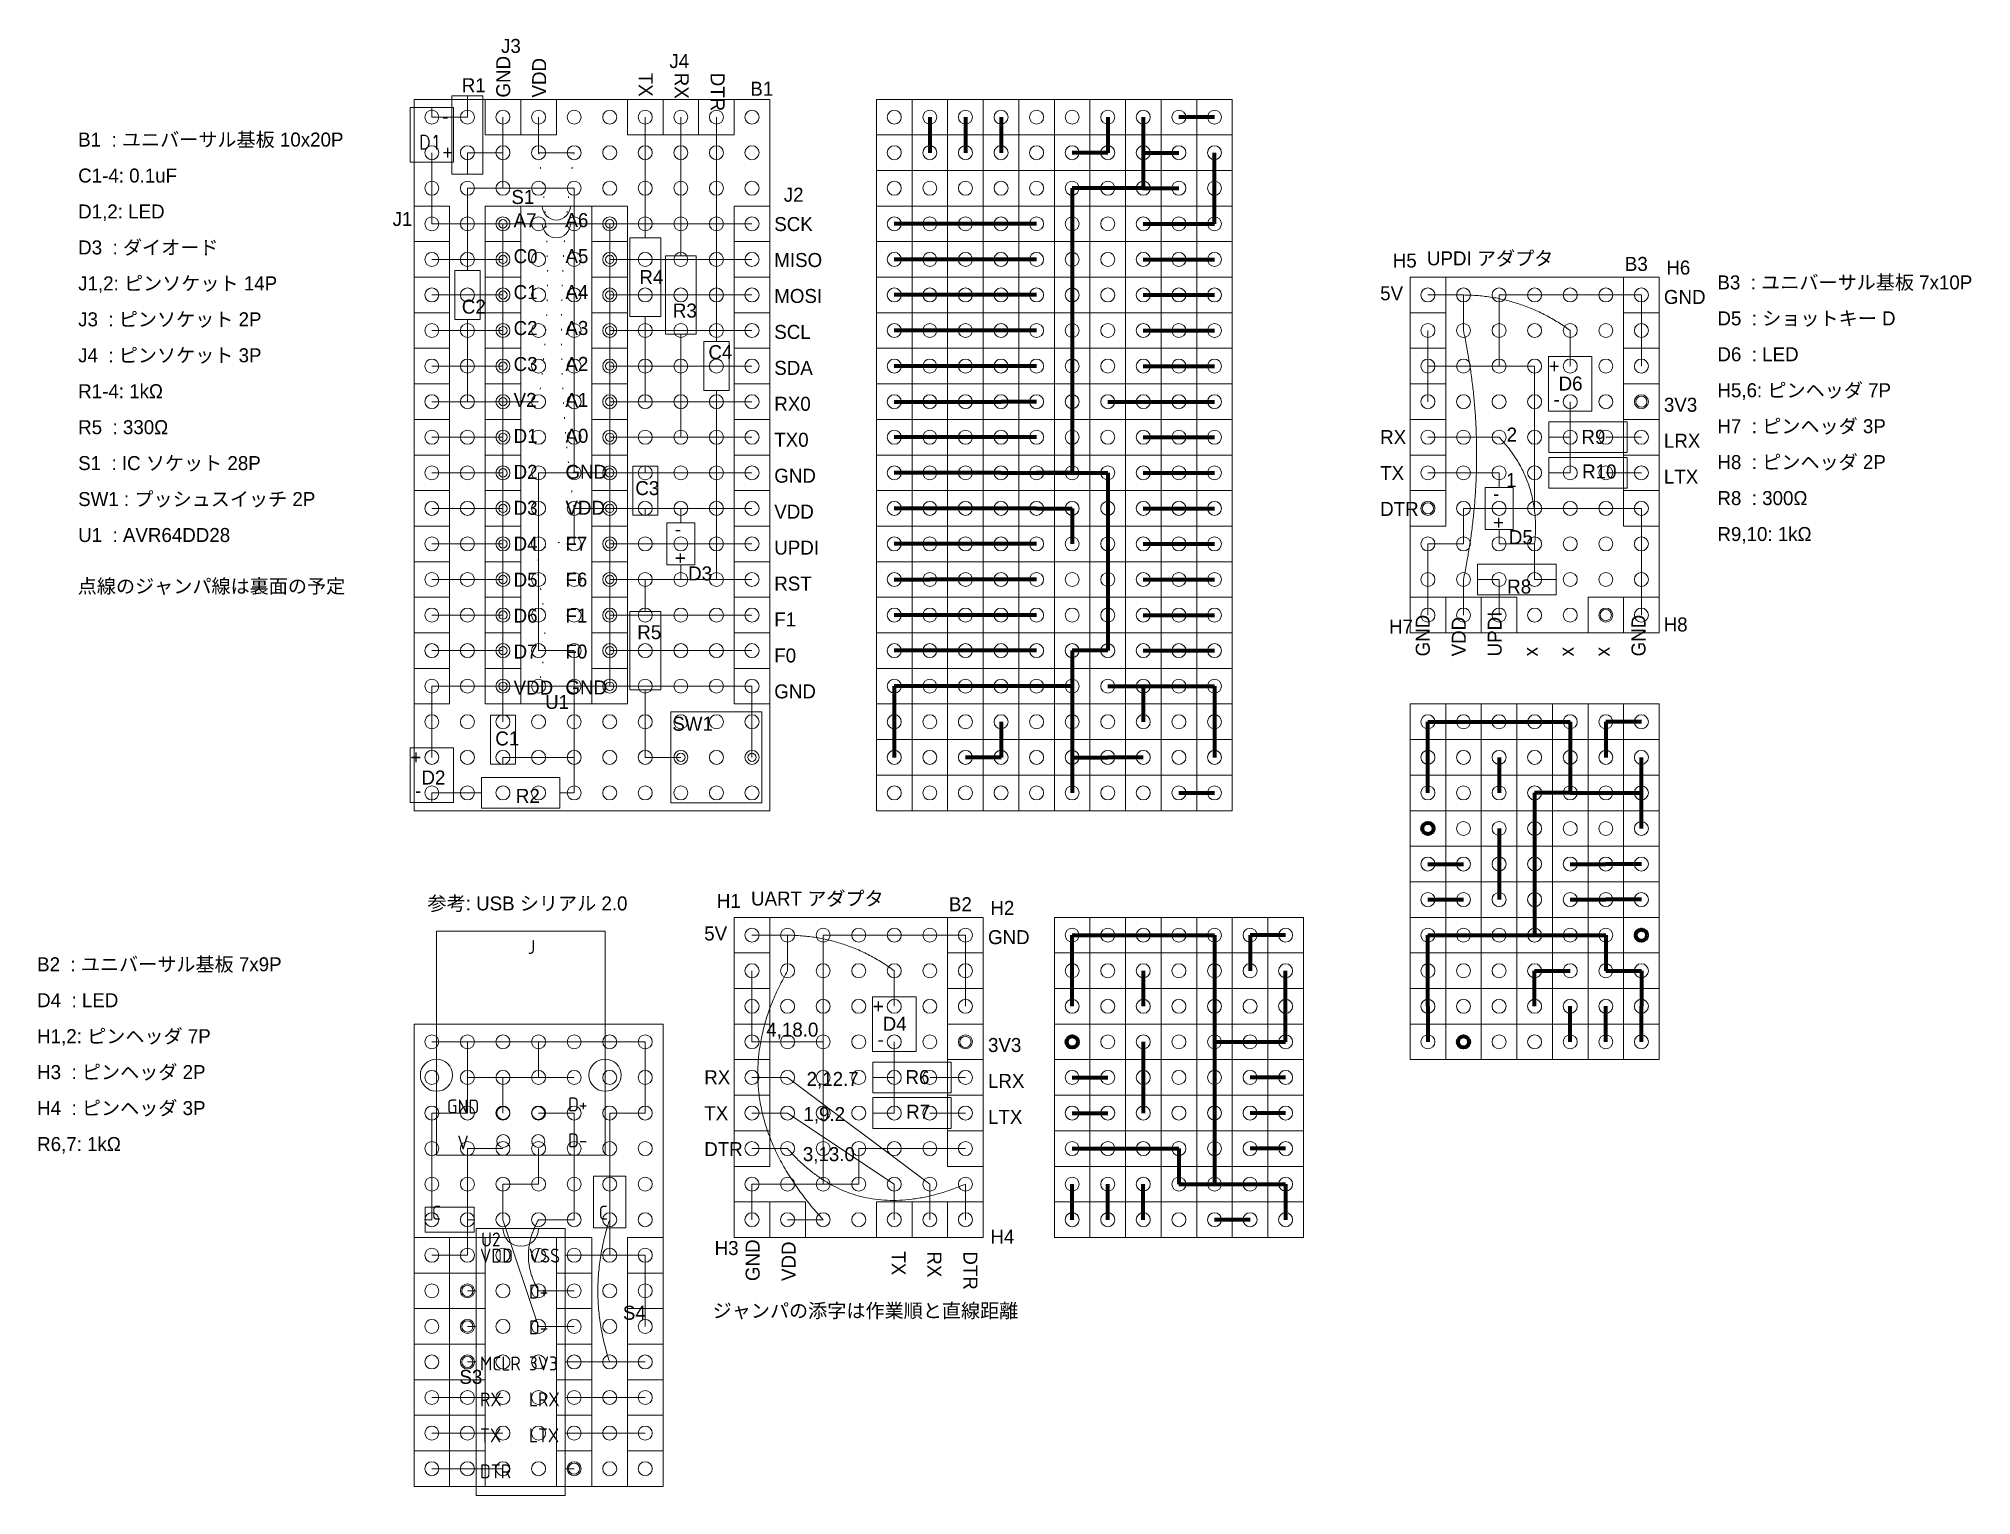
# Model space of a CAD drawing. Extents: x -11 to 127, y 34 to 138.
import ezdxf

# ---------------------------------------------------------------- set-up
doc = ezdxf.new("R2010")
doc.units = 0
doc.linetypes.add('DOTTINY', pattern=[0.9525, 0, -0.9525])
doc.layers.get('0').update_dxf_attribs({"linetype": 'CONTINUOUS', "lineweight": 9})
for name, color, linetype, lineweight in [('0_GND', 7, 'CONTINUOUS', 15), ('5V line', 1, 'CONTINUOUS', 15), ('condenser', 5, 'CONTINUOUS', 15)]:
    doc.layers.add(name, color=color, linetype=linetype, lineweight=lineweight)
for name, color, linetype, lineweight, true_color in [('0_wire', 92, 'CONTINUOUS', 15, 0x00c800), ('3.3V line', 40, 'CONTINUOUS', 15, 0xffaa00), ('diode', 212, 'CONTINUOUS', 15, 0xde00de), ('micon', 216, 'CONTINUOUS', 15, 0x800080), ('resister', 132, 'CONTINUOUS', 15, 0x00dede), ('socket_header', 56, 'CONTINUOUS', 15, 0x808000), ('switch', 136, 'CONTINUOUS', 15, 0x008080), ('terminal', 16, 'CONTINUOUS', 15, 0x800000), ('universal_board', 253, 'CONTINUOUS', 15, 0xa0a0a4)]:
    doc.layers.add(name, color=color, linetype=linetype, lineweight=lineweight, true_color=true_color)
doc.styles.add('azomix', font='azomix')
doc.styles.add('iso', font='iso')
doc.styles.add('kst32b', font='kst32b')
doc.styles.get("Standard").update_dxf_attribs({"font": 'STANDARD'})
doc.styles.add('unicode', font='unicode')

msp = doc.modelspace()

# ---------------------------------------------------------------- texts
at = {"char_height": 1, "attachment_point": 4, "line_spacing_factor": 1.54}
for s, insert, width, style in [('B1  : ユニバーサル基板 10x20P\\PC1-4: 0.1uF\\PD1,2: LED\\PD3  : ダイオード\\PJ1,2: ピンソケット 14P\\PJ3  : ピンソケット 2P\\PJ4  : ピンソケット 3P\\PR1-4: 1kΩ\\PR5  : 330Ω\\PS1  : IC ソケット 28P\\PSW1 : プッシュスイッチ 2P\\PU1  : AVR64DD28', (-8.11, 116.79), 20.4733, 'kst32b'), ('UPDI アダプタ', (88.19, 122.39), 8.7989, 'kst32b'), ('B3  : ユニバーサル基板 7x10P\\PD5  : ショットキー D\\PD6  : LED\\PH5,6: ピンヘッダ 7P\\PH7  : ピンヘッダ 3P\\PH8  : ピンヘッダ 2P\\PR8  : 300Ω\\PR9,10: 1kΩ', (108.93, 111.64), 19.8622, 'kst32b'), ('点線のジャンパ線は裏面の予定', (-8.14, 98.96), 19.0011, 'kst32b'), ('UART アダプタ', (39.93, 76.67), 9.0433, 'kst32b'), ('参考: USB シリアル 2.0', (16.83, 76.31), 14.8252, 'unicode'), ('B2  : ユニバーサル基板 7x9P\\PD4  : LED\\PH1,2: ピンヘッダ 7P\\PH3  : ピンヘッダ 2P\\PH4  : ピンヘッダ 3P\\PR6,7: 1kΩ', (-11.04, 65.51), 19.2867, 'kst32b'), ('ジャンパの添字は作業順と直線距離', (37.19, 47.22), 21.7656, 'kst32b')]:
    msp.add_mtext(s, dxfattribs=dict(at, insert=insert, width=width, style=style))
at = {"layer": 'condenser', "char_height": 1, "attachment_point": 4, "line_spacing_factor": 1.54}
for s, insert, width, style in [('C2', (19.28, 118.98), 1.3067, 'kst32b'), ('C4', (36.89, 115.73), 1.3067, 'kst32b'), ('C3', (31.67, 106.02), 1.2711, 'kst32b'), ('C1', (21.67, 88.14), 1.2022, 'kst32b'), ('C', (17.14, 54.28), 0.4444, 'iso'), ('C', (29.06, 54.28), 0.4444, 'iso')]:
    msp.add_mtext(s, dxfattribs=dict(at, insert=insert, width=width, style=style))
at = {"layer": 'diode', "char_height": 1, "attachment_point": 4, "line_spacing_factor": 1.54}
for s, insert, width, style in [('-\\P+', (17.89, 131.29), 0.4167, 'kst32b'), ('D6', (97.59, 113.49), 1.2356, 'kst32b'), ('-', (92.91, 105.64), 0.4444, 'unicode'), ('+', (92.91, 103.58), 0.4444, 'unicode'), ('-', (34.49, 103.1), 0.4444, 'unicode'), ('D5', (94.04, 102.52), 1.2356, 'kst32b'), ('+', (34.49, 101.04), 0.4444, 'unicode'), ('D3', (35.44, 99.93), 1.2356, 'kst32b'), ('D2', (16.4, 85.36), 1.2711, 'kst32b'), ('D4', (49.33, 67.77), 1.2711, 'kst32b')]:
    msp.add_mtext(s, dxfattribs=dict(at, insert=insert, width=width, style=style))
at = {"layer": 'diode', "insert": (17.02, 130.73), "char_height": 1, "width": 1.1111, "attachment_point": 5, "line_spacing_factor": 1.54}
msp.add_mtext('D1', dxfattribs=at)
at = {"layer": 'diode', "char_height": 1, "width": 0.4167, "attachment_point": 4, "rotation": 180, "line_spacing_factor": 1.54, "style": 'kst32b'}
for insert in [(97.67, 113.43), (16.39, 85.49), (49.41, 67.71)]:
    msp.add_mtext('-\\P+', dxfattribs=dict(at, insert=insert))
at = {"layer": 'micon', "char_height": 1, "attachment_point": 4, "line_spacing_factor": 1.54}
for s, insert, width, style in [('A7\\PC0\\PC1\\PC2\\PC3\\PV2\\PD1\\PD2\\PD3\\PD4\\PD5\\PD6\\PD7\\PVDD', (22.98, 108.47), 2.0556, 'kst32b'), ('A6\\PA5\\PA4\\PA3\\PA2\\PA1\\PA0\\PGND\\PVDD\\PF7\\PF6\\PF1\\PF0\\PGND', (26.68, 108.47), 2.0556, 'kst32b'), ('U1', (25.23, 90.75), 1.0978, 'kst32b'), ('U2', (20.66, 52.37), 1.3333, 'iso'), ('VDD\\P\\P\\PMCLR\\PRX\\PTX\\PDTR', (20.58, 43.51), 3.1111, 'iso'), ('VSS\\PD+\\PD-\\P3V3\\PLRX\\PLTX', (24.07, 44.8), 2.4444, 'iso')]:
    msp.add_mtext(s, dxfattribs=dict(at, insert=insert, width=width, style=style))
at = {"layer": 'resister', "char_height": 1, "attachment_point": 4, "line_spacing_factor": 1.54, "style": 'kst32b'}
for s, insert, width in [('R1', (19.28, 134.8), 1.2022), ('R4', (31.96, 121.1), 1.3067), ('R3', (34.35, 118.7), 1.2711), ('2', (93.88, 109.85), 0.4867), ('R9', (99.22, 109.68), 1.2711), ('R10', (99.27, 107.21), 1.8822), ('1', (93.84, 106.6), 0.2778), ('R8', (93.92, 98.99), 1.3067), ('R5', (31.81, 95.73), 1.2711), ('R2', (23.14, 84.05), 1.3067), ('4,18.0', (41.02, 67.26), 3.6467), ('2,12.7', (43.9, 63.74), 3.6822), ('R6', (50.96, 63.96), 1.2711), ('1,9.2', (43.67, 61.23), 2.7222), ('R7', (51.01, 61.49), 1.3067), ('3,13.0', (43.63, 58.37), 3.5756)]:
    msp.add_mtext(s, dxfattribs=dict(at, insert=insert, width=width))
at = {"layer": 'socket_header', "char_height": 1, "attachment_point": 4, "line_spacing_factor": 1.54, "style": 'kst32b'}
for s, insert, width in [('J3', (22.08, 137.6), 1.2011), ('J4', (34.1, 136.52), 1.2367), ('S1', (22.82, 126.81), 1.1667), ('J2', (42.27, 126.97), 1.2367), ('J1', (14.34, 125.24), 1.1322), ('SCK\\PMISO\\PMOSI\\PSCL\\PSDA\\PRX0\\PTX0\\PGND\\PVDD\\PUPDI\\PRST\\PF1\\PF0\\PGND', (41.59, 108.19), 2.7711), ('H5', (85.75, 122.27), 1.1667), ('H6', (105.28, 121.77), 1.1667), ('5V\\P\\P\\P\\PRX\\PTX\\PDTR', (84.85, 112.24), 2.0911), ('GND\\P\\P\\P3V3\\PLRX\\PLTX', (105.11, 113.26), 2.1267), ('H7', (85.48, 96.14), 1.2022), ('H8', (105.09, 96.28), 1.2022), ('H1', (37.49, 76.55), 1.0978), ('H2', (57.02, 76.05), 1.2022), ('5V\\P\\P\\P\\PRX\\PTX\\PDTR', (36.59, 66.52), 2.0911), ('GND\\P\\P\\P3V3\\PLRX\\PLTX', (56.85, 67.54), 2.1267), ('H4', (57.02, 52.57), 1.2022), ('H3', (37.33, 51.75), 1.1667)]:
    msp.add_mtext(s, dxfattribs=dict(at, insert=insert, width=width))
at = {"layer": 'socket_header', "char_height": 1, "attachment_point": 4, "line_spacing_factor": 1.54, "style": 'unicode'}
for s, insert, width, rotation in [('GND\\PVDD', (23.52, 133.92), 2.4444, 90), ('DTR\\PRX\\PTX', (34.98, 135.69), 2.3333, 270), ('GND\\PVDD\\PUPDI\\Px\\Px\\Px\\PGND', (95.6, 94.01), 2.6667, 90), ('GND\\PVDD', (41.33, 49.4), 2.4444, 90), ('DTR\\PRX\\PTX', (53.03, 51.52), 2.3333, 270)]:
    msp.add_mtext(s, dxfattribs=dict(at, insert=insert, width=width, rotation=rotation))
at = {"layer": 'socket_header', "char_height": 1, "attachment_point": 5, "style": 'azomix'}
for s, insert, width in [('S4', (31.6, 47.13), 1.2222), ('S3', (19.93, 42.55), 1.1533)]:
    msp.add_mtext(s, dxfattribs=dict(at, insert=insert, width=width))
at = {"layer": 'switch', "insert": (35.76, 89.19), "char_height": 1, "width": 2.529, "attachment_point": 5, "line_spacing_factor": 1.54, "style": 'unicode'}
msp.add_mtext('SW1', dxfattribs=at)
at = {"layer": 'terminal', "char_height": 1, "attachment_point": 5, "line_spacing_factor": 1.54, "style": 'iso'}
for s, insert, width in [('J', (24.25, 73.26), 0.3333), ('GND\\PV', (19.37, 60.58), 2.3333), ('D+\\PD-', (27.56, 60.73), 1.3333)]:
    msp.add_mtext(s, dxfattribs=dict(at, insert=insert, width=width))
at = {"layer": 'universal_board', "char_height": 1, "attachment_point": 4, "line_spacing_factor": 1.54, "style": 'kst32b'}
for s, insert, width in [('B1', (39.88, 134.55), 1.2022), ('B3', (102.32, 122.03), 1.2711), ('B2', (54.06, 76.31), 1.3067)]:
    msp.add_mtext(s, dxfattribs=dict(at, insert=insert, width=width))

# ---------------------------------------------------------------- linework, layer by layer
at = {"layer": '0_GND'}
for p, q in [((22.22, 132.52), (22.22, 127.44)), ((22.22, 129.98), (19.68, 129.98)), ((22.22, 127.44), (19.68, 127.44)), ((22.22, 127.44), (27.3, 127.44)), ((27.3, 127.44), (27.3, 107.12)), ((103.5, 119.82), (93.34, 119.82)), ((93.34, 119.82), (93.34, 114.74)), ((103.5, 117.28), (103.5, 119.82)), ((88.26, 112.2), (88.26, 117.28)), ((103.5, 114.74), (103.5, 117.28)), ((93.34, 114.74), (88.26, 114.74)), ((93.34, 114.74), (95.88, 114.74)), ((95.88, 114.74), (95.88, 112.2)), ((95.88, 112.2), (95.88, 104.58)), ((27.3, 107.12), (24.76, 107.12)), ((24.76, 107.12), (24.76, 94.42)), ((27.3, 107.12), (29.84, 107.12)), ((29.84, 107.12), (27.3, 107.12)), ((32.38, 107.12), (29.84, 107.12)), ((32.38, 107.12), (40, 107.12)), ((95.88, 104.58), (90.8, 104.58)), ((90.8, 104.58), (90.8, 102.04)), ((103.5, 104.58), (95.88, 104.58)), ((103.5, 99.5), (103.5, 104.58)), ((88.26, 102.04), (88.26, 99.5)), ((90.8, 102.04), (88.26, 102.04)), ((88.26, 96.96), (88.26, 99.5)), ((103.5, 99.5), (103.5, 96.96)), ((24.76, 94.42), (27.3, 94.42)), ((27.3, 94.42), (27.3, 91.88)), ((27.3, 91.88), (29.84, 91.88)), ((27.3, 91.88), (27.3, 89.34)), ((29.84, 91.88), (40, 91.88)), ((40, 91.88), (40, 86.8)), ((27.3, 89.34), (27.3, 86.8)), ((22.22, 86.8), (24.76, 86.8)), ((27.3, 86.8), (24.76, 86.8)), ((27.3, 86.8), (27.3, 84.26)), ((55.24, 74.1), (45.08, 74.1)), ((45.08, 74.1), (45.08, 56.32)), ((55.24, 71.56), (55.24, 74.1)), ((40, 66.48), (40, 71.56)), ((55.24, 69.02), (55.24, 71.56)), ((19.68, 66.48), (17.14, 66.48)), ((19.68, 66.48), (19.68, 63.94)), ((24.76, 66.48), (19.68, 66.48)), ((24.76, 63.94), (24.76, 66.48)), ((24.76, 66.48), (29.84, 66.48)), ((29.84, 66.48), (32.38, 66.48)), ((32.38, 66.48), (32.38, 61.4)), ((45.08, 66.48), (40, 66.48)), ((24.76, 63.94), (19.68, 63.94)), ((19.68, 63.94), (19.68, 61.4)), ((22.22, 63.94), (22.22, 61.4)), ((24.76, 63.94), (27.3, 63.94)), ((17.14, 58.86), (17.14, 61.4)), ((19.68, 61.4), (17.14, 61.4)), ((32.38, 61.4), (29.84, 61.4)), ((29.84, 61.4), (29.84, 51.24)), ((17.14, 58.86), (17.14, 53.78)), ((55.24, 58.86), (47.62, 58.86)), ((47.62, 58.86), (47.62, 56.32)), ((45.08, 56.32), (40, 56.32)), ((40, 56.32), (40, 53.78)), ((47.62, 56.32), (45.08, 56.32)), ((29.84, 51.24), (27.3, 51.24)), ((29.84, 51.24), (32.38, 51.24)), ((32.38, 51.24), (32.38, 46.16))]:
    msp.add_line(p, q, dxfattribs=at)
at = {"layer": '0_GND', "lineweight": 200}
for p, q in [((67.94, 132.52), (67.94, 127.44)), ((67.94, 129.98), (70.48, 129.98)), ((67.94, 127.44), (62.86, 127.44)), ((62.86, 127.44), (62.86, 107.12)), ((67.94, 127.44), (70.48, 127.44)), ((57.78, 107.12), (50.16, 107.12)), ((57.78, 107.12), (60.32, 107.12)), ((62.86, 107.12), (60.32, 107.12)), ((60.32, 107.12), (62.86, 107.12)), ((62.86, 107.12), (65.4, 107.12)), ((65.4, 107.12), (65.4, 94.42)), ((65.4, 94.42), (62.86, 94.42)), ((62.86, 94.42), (62.86, 91.88)), ((60.32, 91.88), (50.16, 91.88)), ((50.16, 91.88), (50.16, 86.8)), ((62.86, 91.88), (60.32, 91.88)), ((62.86, 91.88), (62.86, 89.34)), ((62.86, 89.34), (62.86, 86.8)), ((88.26, 89.34), (98.42, 89.34)), ((88.26, 86.8), (88.26, 89.34)), ((98.42, 89.34), (98.42, 84.26)), ((62.86, 86.8), (65.4, 86.8)), ((67.94, 86.8), (65.4, 86.8)), ((88.26, 84.26), (88.26, 86.8)), ((103.5, 81.72), (103.5, 86.8)), ((98.42, 84.26), (95.88, 84.26)), ((95.88, 84.26), (95.88, 81.72)), ((98.42, 84.26), (103.5, 84.26)), ((95.88, 81.72), (95.88, 74.1)), ((62.86, 74.1), (73.02, 74.1)), ((62.86, 71.56), (62.86, 74.1)), ((73.02, 74.1), (73.02, 56.32)), ((88.26, 74.1), (95.88, 74.1)), ((88.26, 69.02), (88.26, 74.1)), ((95.88, 74.1), (100.96, 74.1)), ((100.96, 74.1), (100.96, 71.56)), ((62.86, 69.02), (62.86, 71.56)), ((78.1, 66.48), (78.1, 71.56)), ((100.96, 71.56), (103.5, 71.56)), ((103.5, 71.56), (103.5, 69.02)), ((88.26, 69.02), (88.26, 66.48)), ((103.5, 66.48), (103.5, 69.02)), ((73.02, 66.48), (78.1, 66.48)), ((62.86, 58.86), (70.48, 58.86)), ((70.48, 58.86), (70.48, 56.32)), ((70.48, 56.32), (73.02, 56.32)), ((73.02, 56.32), (78.1, 56.32)), ((78.1, 56.32), (78.1, 53.78))]:
    msp.add_line(p, q, dxfattribs=at)
at = {"layer": '0_GND', "linetype": 'CONTINUOUS', "lineweight": 200}
msp.add_line((62.86, 86.8), (62.86, 84.26), dxfattribs=at)
at = {"layer": '0_wire'}
for p, q in [((17.14, 132.52), (19.68, 132.52)), ((32.38, 132.52), (32.38, 129.98)), ((34.92, 132.52), (34.92, 129.98)), ((37.46, 132.52), (37.46, 129.98)), ((17.14, 127.44), (17.14, 129.98)), ((17.14, 124.9), (17.14, 127.44)), ((19.68, 124.9), (17.14, 124.9)), ((22.22, 124.9), (19.68, 124.9)), ((29.84, 124.9), (40, 124.9)), ((22.22, 122.36), (17.14, 122.36)), ((29.84, 122.36), (40, 122.36)), ((22.22, 119.82), (17.14, 119.82)), ((29.84, 119.82), (40, 119.82)), ((22.22, 117.28), (17.14, 117.28)), ((29.84, 117.28), (40, 117.28)), ((22.22, 114.74), (17.14, 114.74)), ((29.84, 114.74), (40, 114.74)), ((29.84, 112.2), (32.38, 112.2)), ((40, 112.2), (32.38, 112.2)), ((98.42, 112.2), (98.42, 109.66)), ((22.22, 109.66), (17.14, 109.66)), ((29.84, 109.66), (34.92, 109.66)), ((34.92, 109.66), (40, 109.66)), ((88.26, 109.66), (90.8, 109.66)), ((93.34, 109.66), (90.8, 109.66)), ((98.42, 109.66), (98.42, 107.12)), ((103.5, 109.66), (100.96, 109.66)), ((22.22, 107.12), (17.14, 107.12)), ((88.26, 107.12), (90.8, 107.12)), ((93.34, 107.12), (90.8, 107.12)), ((103.5, 107.12), (100.96, 107.12)), ((22.22, 104.58), (17.14, 104.58)), ((22.22, 102.04), (17.14, 102.04)), ((29.84, 102.04), (40, 102.04)), ((95.88, 102.04), (93.34, 102.04)), ((95.88, 99.5), (95.88, 102.04)), ((22.22, 99.5), (17.14, 99.5)), ((29.84, 99.5), (32.38, 99.5)), ((32.38, 99.5), (37.46, 99.5)), ((40, 99.5), (37.46, 99.5)), ((93.34, 96.96), (93.34, 99.5)), ((22.22, 96.96), (17.14, 96.96)), ((29.84, 96.96), (40, 96.96)), ((22.22, 94.42), (17.14, 94.42)), ((29.84, 94.42), (40, 94.42)), ((32.38, 89.34), (32.38, 86.8)), ((32.38, 86.8), (34.92, 86.8)), ((19.68, 84.26), (17.14, 84.26)), ((50.16, 66.48), (50.16, 63.94)), ((40, 63.94), (42.54, 63.94)), ((50.16, 63.94), (50.16, 61.4)), ((55.24, 63.94), (52.7, 63.94)), ((24.76, 61.4), (27.3, 61.4)), ((27.3, 61.4), (27.3, 53.78)), ((40, 61.4), (42.54, 61.4)), ((55.24, 61.4), (52.7, 61.4)), ((24.76, 58.86), (24.76, 56.32)), ((40, 58.86), (42.54, 58.86)), ((24.76, 56.32), (22.22, 56.32)), ((22.22, 56.32), (22.22, 53.78)), ((50.16, 53.78), (50.16, 56.32)), ((52.7, 53.78), (52.7, 56.32)), ((55.24, 53.78), (55.24, 56.32)), ((27.3, 53.78), (24.76, 53.78)), ((24.76, 48.7), (27.3, 48.7)), ((24.76, 46.16), (27.3, 46.16)), ((22.22, 41.08), (17.14, 41.08)), ((27.3, 41.08), (32.38, 41.08)), ((22.22, 38.54), (17.14, 38.54)), ((27.3, 38.54), (32.38, 38.54)), ((22.22, 36), (17.14, 36))]:
    msp.add_line(p, q, dxfattribs=at)
at = {"layer": '0_wire', "lineweight": 200}
for p, q in [((52.7, 132.52), (52.7, 129.98)), ((55.24, 132.52), (55.24, 129.98)), ((57.78, 132.52), (57.78, 129.98)), ((73.02, 132.52), (70.48, 132.52)), ((73.02, 127.44), (73.02, 129.98)), ((73.02, 124.9), (73.02, 127.44)), ((60.32, 124.9), (50.16, 124.9)), ((67.94, 124.9), (70.48, 124.9)), ((70.48, 124.9), (73.02, 124.9)), ((60.32, 122.36), (50.16, 122.36)), ((67.94, 122.36), (73.02, 122.36)), ((60.32, 119.82), (50.16, 119.82)), ((67.94, 119.82), (73.02, 119.82)), ((60.32, 117.28), (50.16, 117.28)), ((67.94, 117.28), (73.02, 117.28)), ((60.32, 114.74), (50.16, 114.74)), ((67.94, 114.74), (73.02, 114.74)), ((50.16, 112.2), (57.78, 112.2)), ((60.32, 112.2), (57.78, 112.2)), ((55.24, 109.66), (50.16, 109.66)), ((60.32, 109.66), (55.24, 109.66)), ((67.94, 109.66), (73.02, 109.66)), ((67.94, 107.12), (73.02, 107.12)), ((67.94, 104.58), (73.02, 104.58)), ((60.32, 102.04), (50.16, 102.04)), ((67.94, 102.04), (73.02, 102.04)), ((50.16, 99.5), (52.7, 99.5)), ((57.78, 99.5), (52.7, 99.5)), ((60.32, 99.5), (57.78, 99.5)), ((67.94, 99.5), (73.02, 99.5)), ((60.32, 96.96), (50.16, 96.96)), ((67.94, 96.96), (73.02, 96.96)), ((60.32, 94.42), (50.16, 94.42)), ((67.94, 94.42), (73.02, 94.42)), ((57.78, 89.34), (57.78, 86.8)), ((57.78, 86.8), (55.24, 86.8)), ((70.48, 84.26), (73.02, 84.26)), ((93.34, 81.72), (93.34, 79.18)), ((88.26, 79.18), (90.8, 79.18)), ((93.34, 79.18), (93.34, 76.64)), ((98.42, 79.18), (100.96, 79.18)), ((103.5, 79.18), (100.96, 79.18)), ((88.26, 76.64), (90.8, 76.64)), ((98.42, 76.64), (100.96, 76.64)), ((103.5, 76.64), (100.96, 76.64)), ((95.88, 69.02), (95.88, 71.56)), ((95.88, 71.56), (98.42, 71.56)), ((98.42, 66.48), (98.42, 69.02)), ((67.94, 66.48), (67.94, 63.94)), ((62.86, 63.94), (65.4, 63.94)), ((67.94, 63.94), (67.94, 61.4)), ((78.1, 63.94), (75.56, 63.94)), ((62.86, 61.4), (65.4, 61.4)), ((78.1, 61.4), (75.56, 61.4)), ((78.1, 58.86), (75.56, 58.86)), ((62.86, 53.78), (62.86, 56.32)), ((65.4, 53.78), (65.4, 56.32)), ((67.94, 53.78), (67.94, 56.32))]:
    msp.add_line(p, q, dxfattribs=at)
at = {"layer": '0_wire'}
for centre in [(88.26, 104.58), (100.96, 96.96), (19.68, 48.7), (19.68, 46.16), (19.68, 43.62), (27.3, 36)]:
    msp.add_circle(centre, 0.4, dxfattribs=at)
at = {"layer": '0_wire', "lineweight": 200}
for centre in [(103.5, 74.1), (90.8, 66.48)]:
    msp.add_circle(centre, 0.4, dxfattribs=at)
at = {"layer": '3.3V line'}
for p, q in [((27.3, 43.62), (29.84, 43.62)), ((29.84, 43.62), (32.38, 43.62))]:
    msp.add_line(p, q, dxfattribs=at)
for centre in [(103.5, 112.2), (55.24, 66.48)]:
    msp.add_circle(centre, 0.4, dxfattribs=at)
at = {"layer": '3.3V line', "lineweight": 200}
for centre in [(88.26, 81.72), (62.86, 66.48)]:
    msp.add_circle(centre, 0.4, dxfattribs=at)
at = {"layer": '5V line'}
for p, q in [((24.76, 132.52), (24.76, 129.98)), ((24.76, 129.98), (27.3, 129.98)), ((88.26, 119.82), (90.8, 119.82)), ((90.8, 119.82), (90.8, 117.28)), ((98.42, 117.28), (98.42, 114.74)), ((19.68, 112.2), (17.14, 112.2)), ((22.22, 112.2), (19.68, 112.2)), ((24.76, 112.2), (22.22, 112.2)), ((29.84, 104.58), (27.3, 104.58)), ((27.3, 104.58), (27.3, 102.04)), ((29.84, 104.58), (32.38, 104.58)), ((32.38, 104.58), (34.92, 104.58)), ((34.92, 104.58), (40, 104.58)), ((90.8, 96.96), (90.8, 99.5)), ((19.68, 91.88), (17.14, 91.88)), ((17.14, 91.88), (17.14, 89.34)), ((22.22, 91.88), (19.68, 91.88)), ((24.76, 91.88), (22.22, 91.88)), ((22.22, 91.88), (22.22, 89.34)), ((17.14, 89.34), (17.14, 86.8)), ((40, 74.1), (42.54, 74.1)), ((42.54, 74.1), (42.54, 71.56)), ((50.16, 71.56), (50.16, 69.02)), ((22.22, 58.86), (19.68, 58.86)), ((19.68, 58.86), (19.68, 56.32)), ((19.68, 56.32), (19.68, 51.24)), ((42.54, 53.78), (45.08, 53.78)), ((19.68, 51.24), (17.14, 51.24))]:
    msp.add_line(p, q, dxfattribs=at)
at = {"layer": '5V line', "lineweight": 200}
for p, q in [((65.4, 132.52), (65.4, 129.98)), ((65.4, 129.98), (62.86, 129.98)), ((65.4, 112.2), (67.94, 112.2)), ((67.94, 112.2), (70.48, 112.2)), ((70.48, 112.2), (73.02, 112.2)), ((55.24, 104.58), (50.16, 104.58)), ((57.78, 104.58), (55.24, 104.58)), ((60.32, 104.58), (57.78, 104.58)), ((60.32, 104.58), (62.86, 104.58)), ((62.86, 104.58), (62.86, 102.04)), ((65.4, 91.88), (67.94, 91.88)), ((67.94, 91.88), (70.48, 91.88)), ((67.94, 91.88), (67.94, 89.34)), ((70.48, 91.88), (73.02, 91.88)), ((73.02, 91.88), (73.02, 89.34)), ((73.02, 89.34), (73.02, 86.8)), ((103.5, 89.34), (100.96, 89.34)), ((100.96, 89.34), (100.96, 86.8)), ((93.34, 86.8), (93.34, 84.26)), ((78.1, 74.1), (75.56, 74.1)), ((75.56, 74.1), (75.56, 71.56)), ((67.94, 71.56), (67.94, 69.02)), ((100.96, 66.48), (100.96, 69.02)), ((75.56, 53.78), (73.02, 53.78))]:
    msp.add_line(p, q, dxfattribs=at)
at = {"layer": 'condenser'}
for p, q in [((37.46, 116.49), (37.46, 129.98)), ((19.68, 121.57), (19.68, 127.44)), ((18.78, 121.57), (18.78, 118.07)), ((20.58, 121.57), (18.78, 121.57)), ((20.58, 118.07), (20.58, 121.57)), ((18.78, 118.07), (20.58, 118.07)), ((19.68, 118.07), (19.68, 112.2)), ((36.56, 116.49), (36.56, 112.99)), ((38.36, 116.49), (36.56, 116.49)), ((38.36, 112.99), (38.36, 116.49)), ((36.56, 112.99), (38.36, 112.99)), ((37.46, 112.99), (37.46, 99.5)), ((33.28, 107.6), (31.48, 107.6)), ((31.48, 107.6), (31.48, 104.1)), ((32.38, 107.6), (32.38, 107.12)), ((33.28, 104.1), (33.28, 107.6)), ((31.48, 104.1), (33.28, 104.1)), ((32.38, 104.58), (32.38, 104.1)), ((23.12, 89.82), (21.32, 89.82)), ((21.32, 89.82), (21.32, 86.32)), ((22.22, 89.82), (22.22, 89.34)), ((23.12, 86.32), (23.12, 89.82)), ((21.32, 86.32), (23.12, 86.32)), ((22.22, 86.8), (22.22, 86.32)), ((30.99, 56.9), (28.69, 56.9)), ((28.69, 56.9), (28.69, 53.2)), ((29.84, 56.32), (29.84, 56.9)), ((30.99, 53.2), (30.99, 56.9)), ((16.66, 54.68), (16.66, 52.88)), ((20.16, 54.68), (16.66, 54.68)), ((20.16, 52.88), (20.16, 54.68)), ((16.66, 53.78), (17.14, 53.78)), ((16.66, 52.88), (20.16, 52.88)), ((19.68, 53.78), (20.16, 53.78)), ((28.69, 53.2), (30.99, 53.2))]:
    msp.add_line(p, q, dxfattribs=at)
msp.add_open_spline([(29.84, 53.78), (28.15, 48.69), (29.84, 43.62)], degree=2, dxfattribs=at)
at = {"layer": 'diode'}
for p, q in [((18.69, 133.2), (15.59, 133.2)), ((15.59, 133.2), (15.59, 129.3)), ((17.14, 132.52), (17.14, 133.2)), ((18.69, 129.3), (18.69, 133.2)), ((17.14, 129.98), (17.14, 129.3)), ((15.59, 129.3), (18.69, 129.3)), ((96.87, 115.42), (96.87, 111.52)), ((99.97, 115.42), (96.87, 115.42)), ((98.42, 114.74), (98.42, 115.42)), ((99.97, 111.52), (99.97, 115.42)), ((98.42, 112.2), (98.42, 111.52)), ((96.87, 111.52), (99.97, 111.52)), ((93.34, 107.12), (93.34, 106.08)), ((92.34, 106.08), (94.34, 106.08)), ((92.34, 103.08), (92.34, 106.08)), ((94.34, 106.08), (94.34, 103.08)), ((33.92, 103.54), (35.92, 103.54)), ((33.92, 100.54), (33.92, 103.54)), ((34.92, 104.58), (34.92, 103.54)), ((35.92, 103.54), (35.92, 100.54)), ((94.34, 103.08), (92.34, 103.08)), ((93.34, 103.08), (93.34, 102.04)), ((35.92, 100.54), (33.92, 100.54)), ((34.92, 100.54), (34.92, 99.5)), ((15.59, 87.48), (15.59, 83.58)), ((18.69, 87.48), (15.59, 87.48)), ((17.14, 86.8), (17.14, 87.48)), ((18.69, 83.58), (18.69, 87.48)), ((17.14, 84.26), (17.14, 83.58)), ((15.59, 83.58), (18.69, 83.58)), ((48.61, 69.7), (48.61, 65.8)), ((51.71, 69.7), (48.61, 69.7)), ((50.16, 69.02), (50.16, 69.7)), ((51.71, 65.8), (51.71, 69.7)), ((50.16, 66.48), (50.16, 65.8)), ((48.61, 65.8), (51.71, 65.8))]:
    msp.add_line(p, q, dxfattribs=at)
at = {"layer": 'micon'}
for p, q in [((29.84, 124.9), (22.22, 124.9)), ((22.22, 124.9), (22.22, 91.88)), ((29.84, 91.88), (29.84, 124.9)), ((22.22, 91.88), (29.84, 91.88)), ((20.31, 34.09), (20.31, 53.15)), ((20.31, 53.15), (26.66, 53.15)), ((26.66, 53.15), (26.66, 34.09)), ((26.66, 51.24), (27.3, 51.24)), ((19.68, 48.7), (20.31, 48.7)), ((26.66, 48.7), (27.3, 48.7)), ((19.68, 46.16), (20.31, 46.16)), ((26.66, 46.16), (27.3, 46.16)), ((19.68, 43.62), (20.31, 43.62)), ((26.66, 43.62), (27.3, 43.62)), ((19.68, 41.08), (20.31, 41.08)), ((26.66, 41.08), (27.3, 41.08)), ((19.68, 38.54), (20.31, 38.54)), ((26.66, 38.54), (27.3, 38.54)), ((19.68, 36), (20.31, 36)), ((26.66, 36), (27.3, 36)), ((20.31, 34.09), (26.66, 34.09))]:
    msp.add_line(p, q, dxfattribs=at)
for centre, radius in [((26.03, 124.9), 1), ((23.49, 53.15), 1.27)]:
    msp.add_arc(centre, radius, 180, 0, dxfattribs=at)
at = {"layer": 'resister'}
for p, q in [((18.58, 134.05), (18.58, 128.45)), ((20.78, 134.05), (18.58, 134.05)), ((19.68, 134.05), (19.68, 132.52)), ((20.78, 128.45), (20.78, 134.05)), ((19.68, 128.45), (19.68, 129.98)), ((32.38, 129.98), (32.38, 123.89)), ((34.92, 129.98), (34.92, 122.62)), ((18.58, 128.45), (20.78, 128.45)), ((33.48, 123.89), (31.28, 123.89)), ((31.28, 123.89), (31.28, 118.29)), ((33.48, 118.29), (33.48, 123.89)), ((36.02, 122.62), (33.82, 122.62)), ((33.82, 122.62), (33.82, 117.02)), ((36.02, 117.02), (36.02, 122.62)), ((31.28, 118.29), (33.48, 118.29)), ((32.38, 112.2), (32.38, 118.29)), ((33.82, 117.02), (36.02, 117.02)), ((34.92, 109.66), (34.92, 117.02)), ((102.49, 110.76), (96.89, 110.76)), ((96.89, 110.76), (96.89, 108.56)), ((102.49, 108.56), (102.49, 110.76)), ((96.89, 109.66), (98.42, 109.66)), ((102.49, 109.66), (100.96, 109.66)), ((96.89, 108.56), (102.49, 108.56)), ((102.49, 108.22), (96.89, 108.22)), ((96.89, 108.22), (96.89, 106.02)), ((102.49, 106.02), (102.49, 108.22)), ((96.89, 107.12), (98.42, 107.12)), ((102.49, 107.12), (100.96, 107.12)), ((96.89, 106.02), (102.49, 106.02)), ((32.38, 99.5), (32.38, 97.22)), ((97.41, 100.6), (91.81, 100.6)), ((91.81, 100.6), (91.81, 98.4)), ((91.81, 99.5), (93.34, 99.5)), ((97.41, 99.5), (95.88, 99.5)), ((97.41, 98.4), (97.41, 100.6)), ((91.81, 98.4), (97.41, 98.4)), ((33.48, 97.22), (31.28, 97.22)), ((31.28, 97.22), (31.28, 91.62)), ((33.48, 91.62), (33.48, 97.22)), ((31.28, 91.62), (33.48, 91.62)), ((32.38, 89.34), (32.38, 91.62)), ((19.68, 84.26), (20.69, 84.26)), ((26.29, 85.36), (20.69, 85.36)), ((20.69, 85.36), (20.69, 83.16)), ((26.29, 83.16), (26.29, 85.36)), ((27.3, 84.26), (26.29, 84.26)), ((20.69, 83.16), (26.29, 83.16)), ((54.23, 65.04), (48.63, 65.04)), ((48.63, 65.04), (48.63, 62.84)), ((54.23, 62.84), (54.23, 65.04)), ((52.7, 56.32), (42.54, 63.94)), ((48.63, 63.94), (50.16, 63.94)), ((54.23, 63.94), (52.7, 63.94)), ((48.63, 62.84), (54.23, 62.84)), ((54.23, 62.5), (48.63, 62.5)), ((48.63, 62.5), (48.63, 60.3)), ((54.23, 60.3), (54.23, 62.5)), ((50.16, 56.32), (42.54, 61.4)), ((48.63, 61.4), (50.16, 61.4)), ((54.23, 61.4), (52.7, 61.4)), ((48.63, 60.3), (54.23, 60.3)), ((22.22, 53.78), (24.76, 46.16))]:
    msp.add_line(p, q, dxfattribs=at)
at = {"layer": 'resister', "linetype": 'DOTTINY'}
for points in [[(24.76, 129.98), (26.04, 121.08), (24.76, 112.2)], [(27.3, 129.98), (25.48, 117.3), (27.3, 104.58)], [(27.3, 102.04), (24.07, 102.71), (25.62, 95.52), (24.76, 91.88)]]:
    msp.add_open_spline(points, degree=2, dxfattribs=at)
at = {"layer": 'resister'}
for points in [[(90.8, 119.82), (95.01, 119.78), (98.42, 117.28)], [(90.8, 117.28), (92.68, 108.44), (90.8, 99.5)], [(95.88, 102.04), (96.35, 106.52), (93.34, 109.66)], [(42.54, 74.1), (46.75, 74.06), (50.16, 71.56)], [(42.54, 71.56), (37.26, 62.31), (45.08, 53.78)], [(42.54, 58.86), (47.57, 53.08), (55.24, 56.32)], [(24.76, 53.78), (23.31, 51.21), (24.76, 48.7)]]:
    msp.add_open_spline(points, degree=2, dxfattribs=at)
at = {"layer": 'socket_header'}
for p, q in [((20.95, 131.25), (20.95, 133.79)), ((23.49, 133.79), (20.95, 133.79)), ((23.49, 131.25), (23.49, 133.79)), ((23.49, 131.25), (23.49, 133.79)), ((26.03, 133.79), (23.49, 133.79)), ((26.03, 131.25), (26.03, 133.79)), ((31.11, 131.25), (31.11, 133.79)), ((33.65, 133.79), (31.11, 133.79)), ((33.65, 131.25), (33.65, 133.79)), ((33.65, 131.25), (33.65, 133.79)), ((36.19, 133.79), (33.65, 133.79)), ((36.19, 131.25), (36.19, 133.79)), ((36.19, 131.25), (36.19, 133.79)), ((38.73, 133.79), (36.19, 133.79)), ((38.73, 131.25), (38.73, 133.79)), ((23.49, 131.25), (20.95, 131.25)), ((26.03, 131.25), (23.49, 131.25)), ((33.65, 131.25), (31.11, 131.25)), ((36.19, 131.25), (33.65, 131.25)), ((38.73, 131.25), (36.19, 131.25)), ((15.87, 126.17), (15.87, 123.63)), ((18.41, 126.17), (15.87, 126.17)), ((18.41, 123.63), (18.41, 126.17)), ((23.49, 126.17), (20.95, 126.17)), ((20.95, 123.63), (20.95, 126.17)), ((23.49, 123.63), (23.49, 126.17)), ((28.57, 126.17), (23.49, 126.17)), ((31.11, 126.17), (28.57, 126.17)), ((28.57, 126.17), (28.57, 123.63)), ((31.11, 90.61), (31.11, 126.17)), ((38.73, 126.17), (38.73, 123.63)), ((41.27, 126.17), (38.73, 126.17)), ((41.27, 123.63), (41.27, 126.17)), ((18.41, 123.63), (15.87, 123.63)), ((15.87, 123.63), (15.87, 121.09)), ((18.41, 123.63), (15.87, 123.63)), ((18.41, 121.09), (18.41, 123.63)), ((20.95, 123.63), (23.49, 123.63)), ((20.95, 123.63), (20.95, 121.09)), ((23.49, 121.09), (23.49, 123.63)), ((28.57, 123.63), (31.11, 123.63)), ((28.57, 123.63), (28.57, 121.09)), ((38.73, 123.63), (38.73, 121.09)), ((41.27, 123.63), (38.73, 123.63)), ((41.27, 123.63), (38.73, 123.63)), ((41.27, 121.09), (41.27, 123.63)), ((18.41, 121.09), (15.87, 121.09)), ((15.87, 121.09), (15.87, 118.55)), ((18.41, 121.09), (15.87, 121.09)), ((18.41, 118.55), (18.41, 121.09)), ((20.95, 121.09), (23.49, 121.09)), ((20.95, 121.09), (20.95, 118.55)), ((23.49, 118.55), (23.49, 121.09)), ((28.57, 121.09), (31.11, 121.09)), ((28.57, 121.09), (28.57, 118.55)), ((41.27, 121.09), (38.73, 121.09)), ((38.73, 121.09), (38.73, 118.55)), ((41.27, 121.09), (38.73, 121.09)), ((41.27, 118.55), (41.27, 121.09)), ((86.99, 121.09), (86.99, 118.55)), ((86.99, 121.09), (89.53, 121.09)), ((89.53, 121.09), (89.53, 118.55)), ((102.23, 121.09), (102.23, 118.55)), ((102.23, 121.09), (104.77, 121.09)), ((104.77, 121.09), (104.77, 118.55)), ((18.41, 118.55), (15.87, 118.55)), ((15.87, 118.55), (15.87, 116.01)), ((18.41, 118.55), (15.87, 118.55)), ((18.41, 116.01), (18.41, 118.55)), ((20.95, 118.55), (23.49, 118.55)), ((20.95, 118.55), (20.95, 116.01)), ((23.49, 116.01), (23.49, 118.55)), ((28.57, 118.55), (31.11, 118.55)), ((28.57, 118.55), (28.57, 116.01)), ((41.27, 118.55), (38.73, 118.55)), ((38.73, 118.55), (38.73, 116.01)), ((41.27, 118.55), (38.73, 118.55)), ((41.27, 116.01), (41.27, 118.55)), ((86.99, 118.55), (89.53, 118.55)), ((86.99, 118.55), (86.99, 116.01)), ((86.99, 118.55), (89.53, 118.55)), ((89.53, 118.55), (89.53, 116.01)), ((102.23, 118.55), (104.77, 118.55)), ((102.23, 118.55), (102.23, 116.01)), ((102.23, 118.55), (104.77, 118.55)), ((104.77, 118.55), (104.77, 116.01)), ((18.41, 116.01), (15.87, 116.01)), ((15.87, 116.01), (15.87, 113.47)), ((18.41, 116.01), (15.87, 116.01)), ((18.41, 113.47), (18.41, 116.01)), ((20.95, 116.01), (23.49, 116.01)), ((20.95, 116.01), (20.95, 113.47)), ((23.49, 113.47), (23.49, 116.01)), ((28.57, 116.01), (31.11, 116.01)), ((28.57, 116.01), (28.57, 113.47)), ((41.27, 116.01), (38.73, 116.01)), ((38.73, 116.01), (38.73, 113.47)), ((41.27, 116.01), (38.73, 116.01)), ((41.27, 113.47), (41.27, 116.01)), ((86.99, 116.01), (89.53, 116.01)), ((86.99, 116.01), (86.99, 113.47)), ((86.99, 116.01), (89.53, 116.01)), ((89.53, 116.01), (89.53, 113.47)), ((102.23, 116.01), (104.77, 116.01)), ((102.23, 116.01), (102.23, 113.47)), ((102.23, 116.01), (104.77, 116.01)), ((104.77, 116.01), (104.77, 113.47)), ((18.41, 113.47), (15.87, 113.47)), ((15.87, 113.47), (15.87, 110.93)), ((18.41, 113.47), (15.87, 113.47)), ((18.41, 110.93), (18.41, 113.47)), ((20.95, 113.47), (23.49, 113.47)), ((20.95, 110.93), (20.95, 113.47)), ((23.49, 110.93), (23.49, 113.47)), ((28.57, 113.47), (31.11, 113.47)), ((28.57, 113.47), (28.57, 110.93)), ((41.27, 113.47), (38.73, 113.47)), ((38.73, 113.47), (38.73, 110.93)), ((41.27, 113.47), (38.73, 113.47)), ((41.27, 110.93), (41.27, 113.47)), ((86.99, 113.47), (89.53, 113.47)), ((86.99, 113.47), (86.99, 110.93)), ((86.99, 113.47), (89.53, 113.47)), ((89.53, 113.47), (89.53, 110.93)), ((102.23, 113.47), (104.77, 113.47)), ((102.23, 113.47), (102.23, 110.93)), ((102.23, 113.47), (104.77, 113.47)), ((104.77, 113.47), (104.77, 110.93)), ((18.41, 110.93), (15.87, 110.93)), ((15.87, 110.93), (15.87, 108.39)), ((18.41, 110.93), (15.87, 110.93)), ((18.41, 108.39), (18.41, 110.93)), ((20.95, 110.93), (23.49, 110.93)), ((20.95, 110.93), (20.95, 108.39)), ((23.49, 108.39), (23.49, 110.93)), ((28.57, 110.93), (31.11, 110.93)), ((28.57, 110.93), (28.57, 108.39)), ((41.27, 110.93), (38.73, 110.93)), ((38.73, 110.93), (38.73, 108.39)), ((41.27, 110.93), (38.73, 110.93)), ((41.27, 108.39), (41.27, 110.93)), ((86.99, 110.93), (89.53, 110.93)), ((86.99, 110.93), (86.99, 108.39)), ((86.99, 110.93), (89.53, 110.93)), ((89.53, 110.93), (89.53, 108.39)), ((102.23, 110.93), (104.77, 110.93)), ((102.23, 110.93), (102.23, 108.39)), ((102.23, 110.93), (104.77, 110.93)), ((104.77, 110.93), (104.77, 108.39)), ((18.41, 108.39), (15.87, 108.39)), ((15.87, 108.39), (15.87, 105.85)), ((18.41, 108.39), (15.87, 108.39)), ((18.41, 105.85), (18.41, 108.39)), ((20.95, 108.39), (23.49, 108.39)), ((20.95, 108.39), (20.95, 105.85)), ((23.49, 105.85), (23.49, 108.39)), ((28.57, 108.39), (31.11, 108.39)), ((28.57, 108.39), (28.57, 105.85)), ((41.27, 108.39), (38.73, 108.39)), ((38.73, 108.39), (38.73, 105.85)), ((41.27, 108.39), (38.73, 108.39)), ((41.27, 105.85), (41.27, 108.39)), ((86.99, 108.39), (89.53, 108.39)), ((86.99, 108.39), (86.99, 105.85)), ((86.99, 108.39), (89.53, 108.39)), ((89.53, 108.39), (89.53, 105.85)), ((102.23, 108.39), (104.77, 108.39)), ((102.23, 108.39), (102.23, 105.85)), ((102.23, 108.39), (104.77, 108.39)), ((104.77, 108.39), (104.77, 105.85)), ((18.41, 105.85), (15.87, 105.85)), ((15.87, 105.85), (15.87, 103.31)), ((18.41, 105.85), (15.87, 105.85)), ((18.41, 103.31), (18.41, 105.85)), ((20.95, 105.85), (23.49, 105.85)), ((20.95, 105.85), (20.95, 103.31)), ((23.49, 103.31), (23.49, 105.85)), ((28.57, 105.85), (31.11, 105.85)), ((28.57, 105.85), (28.57, 103.31)), ((41.27, 105.85), (38.73, 105.85)), ((38.73, 105.85), (38.73, 103.31)), ((41.27, 105.85), (38.73, 105.85)), ((41.27, 103.31), (41.27, 105.85)), ((86.99, 105.85), (89.53, 105.85)), ((86.99, 105.85), (86.99, 103.31)), ((86.99, 105.85), (89.53, 105.85)), ((89.53, 105.85), (89.53, 103.31)), ((102.23, 105.85), (104.77, 105.85)), ((102.23, 105.85), (102.23, 103.31)), ((102.23, 105.85), (104.77, 105.85)), ((104.77, 105.85), (104.77, 103.31)), ((18.41, 103.31), (15.87, 103.31)), ((15.87, 103.31), (15.87, 100.77)), ((18.41, 103.31), (15.87, 103.31)), ((18.41, 100.77), (18.41, 103.31)), ((20.95, 103.31), (23.49, 103.31)), ((20.95, 103.31), (20.95, 100.77)), ((23.49, 100.77), (23.49, 103.31)), ((28.57, 103.31), (31.11, 103.31)), ((28.57, 103.31), (28.57, 100.77)), ((41.27, 103.31), (38.73, 103.31)), ((38.73, 103.31), (38.73, 100.77)), ((41.27, 103.31), (38.73, 103.31)), ((41.27, 100.77), (41.27, 103.31)), ((86.99, 103.31), (89.53, 103.31)), ((102.23, 103.31), (104.77, 103.31)), ((18.41, 100.77), (15.87, 100.77)), ((15.87, 100.77), (15.87, 98.23)), ((18.41, 100.77), (15.87, 100.77)), ((18.41, 98.23), (18.41, 100.77)), ((20.95, 100.77), (23.49, 100.77)), ((20.95, 100.77), (20.95, 98.23)), ((23.49, 98.23), (23.49, 100.77)), ((28.57, 100.77), (31.11, 100.77)), ((28.57, 100.77), (28.57, 98.23)), ((41.27, 100.77), (38.73, 100.77)), ((38.73, 100.77), (38.73, 98.23)), ((41.27, 100.77), (38.73, 100.77)), ((41.27, 98.23), (41.27, 100.77)), ((18.41, 98.23), (15.87, 98.23)), ((15.87, 98.23), (15.87, 95.69)), ((18.41, 98.23), (15.87, 98.23)), ((18.41, 95.69), (18.41, 98.23)), ((20.95, 98.23), (23.49, 98.23)), ((20.95, 98.23), (20.95, 95.69)), ((23.49, 95.69), (23.49, 98.23)), ((28.57, 98.23), (31.11, 98.23)), ((28.57, 98.23), (28.57, 95.69)), ((41.27, 98.23), (38.73, 98.23)), ((38.73, 98.23), (38.73, 95.69)), ((41.27, 98.23), (38.73, 98.23)), ((41.27, 95.69), (41.27, 98.23)), ((86.99, 98.23), (89.53, 98.23)), ((86.99, 98.23), (86.99, 95.69)), ((89.53, 98.23), (92.07, 98.23)), ((89.53, 98.23), (89.53, 95.69)), ((89.53, 98.23), (89.53, 95.69)), ((92.07, 98.23), (92.07, 95.69)), ((92.07, 98.23), (94.61, 98.23)), ((92.07, 98.23), (92.07, 95.69)), ((94.61, 98.23), (94.61, 95.69)), ((99.69, 98.23), (102.23, 98.23)), ((99.69, 98.23), (99.69, 95.69)), ((99.69, 98.23), (99.69, 95.69)), ((102.23, 98.23), (104.77, 98.23)), ((102.23, 98.23), (102.23, 95.69)), ((102.23, 98.23), (102.23, 95.69)), ((104.77, 98.23), (104.77, 95.69)), ((18.41, 95.69), (15.87, 95.69)), ((15.87, 95.69), (15.87, 93.15)), ((18.41, 95.69), (15.87, 95.69)), ((18.41, 93.15), (18.41, 95.69)), ((20.95, 95.69), (23.49, 95.69)), ((20.95, 95.69), (20.95, 93.15)), ((23.49, 93.15), (23.49, 95.69)), ((28.57, 95.69), (31.11, 95.69)), ((28.57, 95.69), (28.57, 93.15)), ((41.27, 95.69), (38.73, 95.69)), ((38.73, 95.69), (38.73, 93.15)), ((41.27, 95.69), (38.73, 95.69)), ((41.27, 93.15), (41.27, 95.69)), ((86.99, 95.69), (89.53, 95.69)), ((89.53, 95.69), (92.07, 95.69)), ((92.07, 95.69), (94.61, 95.69)), ((99.69, 95.69), (102.23, 95.69)), ((102.23, 95.69), (104.77, 95.69)), ((18.41, 93.15), (15.87, 93.15)), ((15.87, 93.15), (15.87, 90.61)), ((18.41, 93.15), (15.87, 93.15)), ((18.41, 90.61), (18.41, 93.15)), ((20.95, 93.15), (23.49, 93.15)), ((20.95, 93.15), (20.95, 90.61)), ((23.49, 90.61), (23.49, 93.15)), ((28.57, 93.15), (31.11, 93.15)), ((28.57, 93.15), (28.57, 90.61)), ((31.11, 90.61), (31.11, 93.15)), ((41.27, 93.15), (38.73, 93.15)), ((38.73, 93.15), (38.73, 90.61)), ((41.27, 93.15), (38.73, 93.15)), ((41.27, 90.61), (41.27, 93.15)), ((18.41, 90.61), (15.87, 90.61)), ((20.95, 90.61), (23.49, 90.61)), ((28.57, 90.61), (23.49, 90.61)), ((28.57, 90.61), (31.11, 90.61)), ((41.27, 90.61), (38.73, 90.61)), ((38.73, 75.37), (38.73, 72.83)), ((38.73, 75.37), (41.27, 75.37)), ((41.27, 75.37), (41.27, 72.83)), ((53.97, 75.37), (53.97, 72.83)), ((53.97, 75.37), (56.51, 75.37)), ((56.51, 75.37), (56.51, 72.83)), ((38.73, 72.83), (41.27, 72.83)), ((38.73, 72.83), (38.73, 70.29)), ((38.73, 72.83), (41.27, 72.83)), ((41.27, 72.83), (41.27, 70.29)), ((53.97, 72.83), (56.51, 72.83)), ((53.97, 72.83), (53.97, 70.29)), ((53.97, 72.83), (56.51, 72.83)), ((56.51, 72.83), (56.51, 70.29)), ((38.73, 70.29), (41.27, 70.29)), ((38.73, 70.29), (38.73, 67.75)), ((38.73, 70.29), (41.27, 70.29)), ((41.27, 70.29), (41.27, 67.75)), ((53.97, 70.29), (56.51, 70.29)), ((53.97, 70.29), (53.97, 67.75)), ((53.97, 70.29), (56.51, 70.29)), ((56.51, 70.29), (56.51, 67.75)), ((38.73, 67.75), (41.27, 67.75)), ((38.73, 67.75), (38.73, 65.21)), ((38.73, 67.75), (41.27, 67.75)), ((41.27, 67.75), (41.27, 65.21)), ((53.97, 67.75), (56.51, 67.75)), ((53.97, 67.75), (53.97, 65.21)), ((53.97, 67.75), (56.51, 67.75)), ((56.51, 67.75), (56.51, 65.21)), ((38.73, 65.21), (41.27, 65.21)), ((38.73, 65.21), (38.73, 62.67)), ((38.73, 65.21), (41.27, 65.21)), ((41.27, 65.21), (41.27, 62.67)), ((53.97, 65.21), (56.51, 65.21)), ((53.97, 65.21), (53.97, 62.67)), ((53.97, 65.21), (56.51, 65.21)), ((56.51, 65.21), (56.51, 62.67)), ((38.73, 62.67), (41.27, 62.67)), ((38.73, 62.67), (38.73, 60.13)), ((38.73, 62.67), (41.27, 62.67)), ((41.27, 62.67), (41.27, 60.13)), ((53.97, 62.67), (56.51, 62.67)), ((53.97, 62.67), (53.97, 60.13)), ((53.97, 62.67), (56.51, 62.67)), ((56.51, 62.67), (56.51, 60.13)), ((38.73, 60.13), (41.27, 60.13)), ((38.73, 60.13), (38.73, 57.59)), ((38.73, 60.13), (41.27, 60.13)), ((41.27, 60.13), (41.27, 57.59)), ((53.97, 60.13), (56.51, 60.13)), ((53.97, 60.13), (53.97, 57.59)), ((53.97, 60.13), (56.51, 60.13)), ((56.51, 60.13), (56.51, 57.59)), ((38.73, 57.59), (41.27, 57.59)), ((53.97, 57.59), (56.51, 57.59)), ((38.73, 55.05), (41.27, 55.05)), ((38.73, 55.05), (38.73, 52.51)), ((41.27, 55.05), (43.81, 55.05)), ((41.27, 55.05), (41.27, 52.51)), ((41.27, 55.05), (41.27, 52.51)), ((43.81, 55.05), (43.81, 52.51)), ((48.89, 55.05), (51.43, 55.05)), ((48.89, 55.05), (48.89, 52.51)), ((51.43, 55.05), (53.97, 55.05)), ((51.43, 55.05), (51.43, 52.51)), ((51.43, 55.05), (51.43, 52.51)), ((53.97, 55.05), (56.51, 55.05)), ((53.97, 55.05), (53.97, 52.51)), ((53.97, 55.05), (53.97, 52.51)), ((56.51, 55.05), (56.51, 52.51)), ((15.87, 52.51), (15.87, 49.97)), ((15.87, 52.51), (18.41, 52.51)), ((18.41, 52.51), (18.41, 34.73)), ((28.57, 52.51), (18.41, 52.51)), ((18.41, 52.51), (18.41, 49.97)), ((18.41, 52.51), (18.41, 49.97)), ((20.95, 52.51), (20.95, 34.73)), ((26.03, 37.27), (26.03, 52.51)), ((28.57, 37.27), (28.57, 52.51)), ((31.11, 52.51), (31.11, 49.97)), ((31.11, 52.51), (33.65, 52.51)), ((33.65, 52.51), (33.65, 49.97)), ((38.73, 52.51), (41.27, 52.51)), ((41.27, 52.51), (43.81, 52.51)), ((48.89, 52.51), (51.43, 52.51)), ((51.43, 52.51), (53.97, 52.51)), ((53.97, 52.51), (56.51, 52.51)), ((15.87, 49.97), (18.41, 49.97)), ((15.87, 49.97), (15.87, 47.43)), ((15.87, 49.97), (18.41, 49.97)), ((20.95, 49.97), (18.41, 49.97)), ((18.41, 49.97), (18.41, 47.43)), ((18.41, 49.97), (18.41, 47.43)), ((28.57, 49.97), (26.03, 49.97)), ((31.11, 49.97), (31.11, 47.43)), ((31.11, 49.97), (33.65, 49.97)), ((31.11, 49.97), (33.65, 49.97)), ((33.65, 49.97), (33.65, 47.43)), ((15.87, 47.43), (18.41, 47.43)), ((15.87, 47.43), (15.87, 44.89)), ((15.87, 47.43), (18.41, 47.43)), ((20.95, 47.43), (18.41, 47.43)), ((18.41, 47.43), (18.41, 44.89)), ((28.57, 47.43), (26.03, 47.43)), ((31.11, 47.43), (33.65, 47.43)), ((31.11, 47.43), (33.65, 47.43)), ((31.11, 47.43), (31.11, 44.89)), ((33.65, 47.43), (33.65, 44.89)), ((15.87, 44.89), (18.41, 44.89)), ((15.87, 44.89), (15.87, 42.35)), ((15.87, 44.89), (18.41, 44.89)), ((20.95, 44.89), (18.41, 44.89)), ((18.41, 44.89), (18.41, 42.35)), ((18.41, 44.89), (18.41, 42.35)), ((28.57, 44.89), (26.03, 44.89)), ((31.11, 44.89), (31.11, 42.35)), ((33.65, 44.89), (31.11, 44.89)), ((31.11, 44.89), (33.65, 44.89)), ((33.65, 44.89), (33.65, 42.35)), ((15.87, 42.35), (15.87, 39.81)), ((15.87, 42.35), (18.41, 42.35)), ((15.87, 42.35), (18.41, 42.35)), ((20.95, 42.35), (18.41, 42.35)), ((18.41, 42.35), (18.41, 39.81)), ((28.57, 42.35), (26.03, 42.35)), ((31.11, 42.35), (31.11, 39.81)), ((33.65, 42.35), (31.11, 42.35)), ((31.11, 42.35), (33.65, 42.35)), ((33.65, 42.35), (33.65, 39.81)), ((15.87, 39.81), (18.41, 39.81)), ((15.87, 39.81), (15.87, 37.27)), ((15.87, 39.81), (18.41, 39.81)), ((20.95, 39.81), (18.41, 39.81)), ((18.41, 39.81), (18.41, 37.27)), ((28.57, 39.81), (26.03, 39.81)), ((31.11, 39.81), (31.11, 37.27)), ((33.65, 39.81), (31.11, 39.81)), ((31.11, 39.81), (33.65, 39.81)), ((33.65, 39.81), (33.65, 37.27)), ((15.87, 37.27), (18.41, 37.27)), ((15.87, 37.27), (15.87, 34.73)), ((15.87, 37.27), (18.41, 37.27)), ((20.95, 37.27), (18.41, 37.27)), ((18.41, 37.27), (18.41, 34.73)), ((28.57, 37.27), (26.03, 37.27)), ((26.03, 37.27), (26.03, 34.73)), ((28.57, 37.27), (28.57, 34.73)), ((31.11, 37.27), (31.11, 34.73)), ((31.11, 37.27), (33.65, 37.27)), ((31.11, 37.27), (33.65, 37.27)), ((33.65, 37.27), (33.65, 34.73)), ((15.87, 34.73), (18.41, 34.73)), ((18.41, 34.73), (26.03, 34.73)), ((26.03, 34.73), (28.57, 34.73)), ((31.11, 34.73), (33.65, 34.73))]:
    msp.add_line(p, q, dxfattribs=at)
for centre in [(22.22, 124.9), (29.84, 124.9), (22.22, 122.36), (29.84, 122.36), (22.22, 119.82), (29.84, 119.82), (22.22, 117.28), (29.84, 117.28), (22.22, 114.74), (29.84, 114.74), (22.22, 112.2), (29.84, 112.2), (22.22, 109.66), (29.84, 109.66), (22.22, 107.12), (29.84, 107.12), (22.22, 104.58), (29.84, 104.58), (22.22, 102.04), (29.84, 102.04), (22.22, 99.5), (29.84, 99.5), (22.22, 96.96), (29.84, 96.96), (22.22, 94.42), (29.84, 94.42), (22.22, 91.88), (29.84, 91.88)]:
    msp.add_circle(centre, 0.3, dxfattribs=at)
msp.add_arc((26.03, 126.17), 1, 180, 0, dxfattribs=at)
at = {"layer": 'switch'}
for p, q in [((40.71, 90.05), (34.21, 90.05)), ((34.21, 90.05), (34.21, 83.55)), ((40.71, 83.55), (40.71, 90.05)), ((34.21, 83.55), (40.71, 83.55))]:
    msp.add_line(p, q, dxfattribs=at)
for centre in [(34.92, 86.8), (40, 86.8)]:
    msp.add_circle(centre, 0.3, dxfattribs=at)
at = {"layer": 'terminal'}
for p, q in [((17.47, 74.38), (17.47, 58.38)), ((29.51, 74.38), (17.47, 74.38)), ((29.51, 58.38), (29.51, 74.38)), ((17.47, 58.38), (29.51, 58.38))]:
    msp.add_line(p, q, dxfattribs=at)
for centre, radius in [((17.47, 64.1), 1.15), ((29.51, 64.1), 1.15), ((22.24, 61.4), 0.46), ((24.74, 61.4), 0.46), ((22.24, 59.4), 0.46), ((24.74, 59.4), 0.46)]:
    msp.add_circle(centre, radius, dxfattribs=at)
at = {"layer": 'universal_board'}
for p, q in [((15.87, 133.79), (15.87, 82.99)), ((15.87, 133.79), (41.27, 133.79)), ((41.27, 133.79), (41.27, 82.99)), ((48.89, 133.79), (48.89, 82.99)), ((74.29, 133.79), (48.89, 133.79)), ((51.43, 133.79), (51.43, 82.99)), ((53.97, 133.79), (53.97, 82.99)), ((56.51, 133.79), (56.51, 82.99)), ((59.05, 133.79), (59.05, 82.99)), ((61.59, 133.79), (61.59, 82.99)), ((64.13, 133.79), (64.13, 82.99)), ((66.67, 133.79), (66.67, 82.99)), ((69.21, 133.79), (69.21, 82.99)), ((71.75, 133.79), (71.75, 82.99)), ((74.29, 133.79), (74.29, 82.99)), ((74.29, 131.25), (48.89, 131.25)), ((74.29, 128.71), (48.89, 128.71)), ((74.29, 126.17), (48.89, 126.17)), ((74.29, 123.63), (48.89, 123.63)), ((74.29, 121.09), (48.89, 121.09)), ((104.77, 121.09), (86.99, 121.09)), ((86.99, 95.69), (86.99, 121.09)), ((104.77, 95.69), (104.77, 121.09)), ((74.29, 118.55), (48.89, 118.55)), ((74.29, 116.01), (48.89, 116.01)), ((74.29, 113.47), (48.89, 113.47)), ((74.29, 110.93), (48.89, 110.93)), ((74.29, 108.39), (48.89, 108.39)), ((74.29, 105.85), (48.89, 105.85)), ((74.29, 103.31), (48.89, 103.31)), ((74.29, 100.77), (48.89, 100.77)), ((74.29, 98.23), (48.89, 98.23)), ((74.29, 95.69), (48.89, 95.69)), ((104.77, 95.69), (86.99, 95.69)), ((74.29, 93.15), (48.89, 93.15)), ((74.29, 90.61), (48.89, 90.61)), ((86.99, 90.61), (104.77, 90.61)), ((86.99, 65.21), (86.99, 90.61)), ((89.53, 65.21), (89.53, 90.61)), ((92.07, 65.21), (92.07, 90.61)), ((94.61, 65.21), (94.61, 90.61)), ((97.15, 65.21), (97.15, 90.61)), ((99.69, 65.21), (99.69, 90.61)), ((102.23, 65.21), (102.23, 90.61)), ((104.77, 65.21), (104.77, 90.61)), ((74.29, 88.07), (48.89, 88.07)), ((86.99, 88.07), (104.77, 88.07)), ((74.29, 85.53), (48.89, 85.53)), ((86.99, 85.53), (104.77, 85.53)), ((15.87, 82.99), (41.27, 82.99)), ((74.29, 82.99), (48.89, 82.99)), ((86.99, 82.99), (104.77, 82.99)), ((86.99, 80.45), (104.77, 80.45)), ((86.99, 77.91), (104.77, 77.91)), ((56.51, 75.37), (38.73, 75.37)), ((38.73, 52.51), (38.73, 75.37)), ((56.51, 52.51), (56.51, 75.37)), ((61.59, 75.37), (79.37, 75.37)), ((61.59, 52.51), (61.59, 75.37)), ((64.13, 52.51), (64.13, 75.37)), ((66.67, 52.51), (66.67, 75.37)), ((69.21, 52.51), (69.21, 75.37)), ((71.75, 52.51), (71.75, 75.37)), ((74.29, 52.51), (74.29, 75.37)), ((76.83, 52.51), (76.83, 75.37)), ((79.37, 52.51), (79.37, 75.37)), ((86.99, 75.37), (104.77, 75.37)), ((61.59, 72.83), (79.37, 72.83)), ((86.99, 72.83), (104.77, 72.83)), ((61.59, 70.29), (79.37, 70.29)), ((86.99, 70.29), (104.77, 70.29)), ((15.87, 34.73), (15.87, 67.75)), ((33.65, 67.75), (15.87, 67.75)), ((33.65, 34.73), (33.65, 67.75)), ((61.59, 67.75), (79.37, 67.75)), ((86.99, 67.75), (104.77, 67.75)), ((61.59, 65.21), (79.37, 65.21)), ((86.99, 65.21), (104.77, 65.21)), ((61.59, 62.67), (79.37, 62.67)), ((61.59, 60.13), (79.37, 60.13)), ((61.59, 57.59), (79.37, 57.59)), ((61.59, 55.05), (79.37, 55.05)), ((56.51, 52.51), (38.73, 52.51)), ((61.59, 52.51), (79.37, 52.51)), ((33.65, 34.73), (15.87, 34.73))]:
    msp.add_line(p, q, dxfattribs=at)
for centre in [(17.14, 132.52), (19.68, 132.52), (22.22, 132.52), (24.76, 132.52), (27.3, 132.52), (29.84, 132.52), (32.38, 132.52), (34.92, 132.52), (37.46, 132.52), (40, 132.52), (50.16, 132.52), (52.7, 132.52), (55.24, 132.52), (57.78, 132.52), (60.32, 132.52), (62.86, 132.52), (65.4, 132.52), (67.94, 132.52), (70.48, 132.52), (73.02, 132.52), (17.14, 129.98), (19.68, 129.98), (22.22, 129.98), (24.76, 129.98), (27.3, 129.98), (29.84, 129.98), (32.38, 129.98), (34.92, 129.98), (37.46, 129.98), (40, 129.98), (50.16, 129.98), (52.7, 129.98), (55.24, 129.98), (57.78, 129.98), (60.32, 129.98), (62.86, 129.98), (65.4, 129.98), (67.94, 129.98), (70.48, 129.98), (73.02, 129.98), (17.14, 127.44), (19.68, 127.44), (22.22, 127.44), (24.76, 127.44), (27.3, 127.44), (29.84, 127.44), (32.38, 127.44), (34.92, 127.44), (37.46, 127.44), (40, 127.44), (50.16, 127.44), (52.7, 127.44), (55.24, 127.44), (57.78, 127.44), (60.32, 127.44), (62.86, 127.44), (65.4, 127.44), (67.94, 127.44), (70.48, 127.44), (73.02, 127.44), (17.14, 124.9), (19.68, 124.9), (22.22, 124.9), (24.76, 124.9), (27.3, 124.9), (29.84, 124.9), (32.38, 124.9), (34.92, 124.9), (37.46, 124.9), (40, 124.9), (50.16, 124.9), (52.7, 124.9), (55.24, 124.9), (57.78, 124.9), (60.32, 124.9), (62.86, 124.9), (65.4, 124.9), (67.94, 124.9), (70.48, 124.9), (73.02, 124.9), (17.14, 122.36), (19.68, 122.36), (22.22, 122.36), (24.76, 122.36), (27.3, 122.36), (29.84, 122.36), (32.38, 122.36), (34.92, 122.36), (37.46, 122.36), (40, 122.36), (50.16, 122.36), (52.7, 122.36), (55.24, 122.36), (57.78, 122.36), (60.32, 122.36), (62.86, 122.36), (65.4, 122.36), (67.94, 122.36), (70.48, 122.36), (73.02, 122.36), (17.14, 119.82), (19.68, 119.82), (22.22, 119.82), (24.76, 119.82), (27.3, 119.82), (29.84, 119.82), (32.38, 119.82), (34.92, 119.82), (37.46, 119.82), (40, 119.82), (50.16, 119.82), (52.7, 119.82), (55.24, 119.82), (57.78, 119.82), (60.32, 119.82), (62.86, 119.82), (65.4, 119.82), (67.94, 119.82), (70.48, 119.82), (73.02, 119.82), (88.26, 119.82), (90.8, 119.82), (93.34, 119.82), (95.88, 119.82), (98.42, 119.82), (100.96, 119.82), (103.5, 119.82), (17.14, 117.28), (19.68, 117.28), (22.22, 117.28), (24.76, 117.28), (27.3, 117.28), (29.84, 117.28), (32.38, 117.28), (34.92, 117.28), (37.46, 117.28), (40, 117.28), (50.16, 117.28), (52.7, 117.28), (55.24, 117.28), (57.78, 117.28), (60.32, 117.28), (62.86, 117.28), (65.4, 117.28), (67.94, 117.28), (70.48, 117.28), (73.02, 117.28), (88.26, 117.28), (90.8, 117.28), (93.34, 117.28), (95.88, 117.28), (98.42, 117.28), (100.96, 117.28), (103.5, 117.28), (17.14, 114.74), (19.68, 114.74), (22.22, 114.74), (24.76, 114.74), (27.3, 114.74), (29.84, 114.74), (32.38, 114.74), (34.92, 114.74), (37.46, 114.74), (40, 114.74), (50.16, 114.74), (52.7, 114.74), (55.24, 114.74), (57.78, 114.74), (60.32, 114.74), (62.86, 114.74), (65.4, 114.74), (67.94, 114.74), (70.48, 114.74), (73.02, 114.74), (88.26, 114.74), (90.8, 114.74), (93.34, 114.74), (95.88, 114.74), (98.42, 114.74), (100.96, 114.74), (103.5, 114.74), (17.14, 112.2), (19.68, 112.2), (22.22, 112.2), (24.76, 112.2), (27.3, 112.2), (29.84, 112.2), (32.38, 112.2), (34.92, 112.2), (37.46, 112.2), (40, 112.2), (50.16, 112.2), (52.7, 112.2), (55.24, 112.2), (57.78, 112.2), (60.32, 112.2), (62.86, 112.2), (65.4, 112.2), (67.94, 112.2), (70.48, 112.2), (73.02, 112.2), (88.26, 112.2), (90.8, 112.2), (93.34, 112.2), (95.88, 112.2), (98.42, 112.2), (100.96, 112.2), (103.5, 112.2), (17.14, 109.66), (19.68, 109.66), (22.22, 109.66), (24.76, 109.66), (27.3, 109.66), (29.84, 109.66), (32.38, 109.66), (34.92, 109.66), (37.46, 109.66), (40, 109.66), (50.16, 109.66), (52.7, 109.66), (55.24, 109.66), (57.78, 109.66), (60.32, 109.66), (62.86, 109.66), (65.4, 109.66), (67.94, 109.66), (70.48, 109.66), (73.02, 109.66), (88.26, 109.66), (90.8, 109.66), (93.34, 109.66), (95.88, 109.66), (98.42, 109.66), (100.96, 109.66), (103.5, 109.66), (17.14, 107.12), (19.68, 107.12), (22.22, 107.12), (24.76, 107.12), (27.3, 107.12), (29.84, 107.12), (32.38, 107.12), (34.92, 107.12), (37.46, 107.12), (40, 107.12), (50.16, 107.12), (52.7, 107.12), (55.24, 107.12), (57.78, 107.12), (60.32, 107.12), (62.86, 107.12), (65.4, 107.12), (67.94, 107.12), (70.48, 107.12), (73.02, 107.12), (88.26, 107.12), (90.8, 107.12), (93.34, 107.12), (95.88, 107.12), (98.42, 107.12), (100.96, 107.12), (103.5, 107.12), (17.14, 104.58), (19.68, 104.58), (22.22, 104.58), (24.76, 104.58), (27.3, 104.58), (29.84, 104.58), (32.38, 104.58), (34.92, 104.58), (37.46, 104.58), (40, 104.58), (50.16, 104.58), (52.7, 104.58), (55.24, 104.58), (57.78, 104.58), (60.32, 104.58), (62.86, 104.58), (65.4, 104.58), (67.94, 104.58), (70.48, 104.58), (73.02, 104.58), (88.26, 104.58), (90.8, 104.58), (93.34, 104.58), (95.88, 104.58), (98.42, 104.58), (100.96, 104.58), (103.5, 104.58), (17.14, 102.04), (19.68, 102.04), (22.22, 102.04), (24.76, 102.04), (27.3, 102.04), (29.84, 102.04), (32.38, 102.04), (34.92, 102.04), (37.46, 102.04), (40, 102.04), (50.16, 102.04), (52.7, 102.04), (55.24, 102.04), (57.78, 102.04), (60.32, 102.04), (62.86, 102.04), (65.4, 102.04), (67.94, 102.04), (70.48, 102.04), (73.02, 102.04), (88.26, 102.04), (90.8, 102.04), (93.34, 102.04), (95.88, 102.04), (98.42, 102.04), (100.96, 102.04), (103.5, 102.04), (17.14, 99.5), (19.68, 99.5), (22.22, 99.5), (24.76, 99.5), (27.3, 99.5), (29.84, 99.5), (32.38, 99.5), (34.92, 99.5), (37.46, 99.5), (40, 99.5), (50.16, 99.5), (52.7, 99.5), (55.24, 99.5), (57.78, 99.5), (60.32, 99.5), (62.86, 99.5), (65.4, 99.5), (67.94, 99.5), (70.48, 99.5), (73.02, 99.5), (88.26, 99.5), (90.8, 99.5), (93.34, 99.5), (95.88, 99.5), (98.42, 99.5), (100.96, 99.5), (103.5, 99.5), (17.14, 96.96), (19.68, 96.96), (22.22, 96.96), (24.76, 96.96), (27.3, 96.96), (29.84, 96.96), (32.38, 96.96), (34.92, 96.96), (37.46, 96.96), (40, 96.96), (50.16, 96.96), (52.7, 96.96), (55.24, 96.96), (57.78, 96.96), (60.32, 96.96), (62.86, 96.96), (65.4, 96.96), (67.94, 96.96), (70.48, 96.96), (73.02, 96.96), (88.26, 96.96), (90.8, 96.96), (93.34, 96.96), (95.88, 96.96), (98.42, 96.96), (100.96, 96.96), (103.5, 96.96), (17.14, 94.42), (19.68, 94.42), (22.22, 94.42), (24.76, 94.42), (27.3, 94.42), (29.84, 94.42), (32.38, 94.42), (34.92, 94.42), (37.46, 94.42), (40, 94.42), (50.16, 94.42), (52.7, 94.42), (55.24, 94.42), (57.78, 94.42), (60.32, 94.42), (62.86, 94.42), (65.4, 94.42), (67.94, 94.42), (70.48, 94.42), (73.02, 94.42), (17.14, 91.88), (19.68, 91.88), (22.22, 91.88), (24.76, 91.88), (27.3, 91.88), (29.84, 91.88), (32.38, 91.88), (34.92, 91.88), (37.46, 91.88), (40, 91.88), (50.16, 91.88), (52.7, 91.88), (55.24, 91.88), (57.78, 91.88), (60.32, 91.88), (62.86, 91.88), (65.4, 91.88), (67.94, 91.88), (70.48, 91.88), (73.02, 91.88), (17.14, 89.34), (19.68, 89.34), (22.22, 89.34), (24.76, 89.34), (27.3, 89.34), (29.84, 89.34), (32.38, 89.34), (34.92, 89.34), (37.46, 89.34), (40, 89.34), (50.16, 89.34), (52.7, 89.34), (55.24, 89.34), (57.78, 89.34), (60.32, 89.34), (62.86, 89.34), (65.4, 89.34), (67.94, 89.34), (70.48, 89.34), (73.02, 89.34), (88.26, 89.34), (90.8, 89.34), (93.34, 89.34), (95.88, 89.34), (98.42, 89.34), (100.96, 89.34), (103.5, 89.34), (17.14, 86.8), (19.68, 86.8), (22.22, 86.8), (24.76, 86.8), (27.3, 86.8), (29.84, 86.8), (32.38, 86.8), (34.92, 86.8), (37.46, 86.8), (40, 86.8), (50.16, 86.8), (52.7, 86.8), (55.24, 86.8), (57.78, 86.8), (60.32, 86.8), (62.86, 86.8), (65.4, 86.8), (67.94, 86.8), (70.48, 86.8), (73.02, 86.8), (88.26, 86.8), (90.8, 86.8), (93.34, 86.8), (95.88, 86.8), (98.42, 86.8), (100.96, 86.8), (103.5, 86.8), (17.14, 84.26), (19.68, 84.26), (22.22, 84.26), (24.76, 84.26), (27.3, 84.26), (29.84, 84.26), (32.38, 84.26), (34.92, 84.26), (37.46, 84.26), (40, 84.26), (50.16, 84.26), (52.7, 84.26), (55.24, 84.26), (57.78, 84.26), (60.32, 84.26), (62.86, 84.26), (65.4, 84.26), (67.94, 84.26), (70.48, 84.26), (73.02, 84.26), (88.26, 84.26), (90.8, 84.26), (93.34, 84.26), (95.88, 84.26), (98.42, 84.26), (100.96, 84.26), (103.5, 84.26), (88.26, 81.72), (90.8, 81.72), (93.34, 81.72), (95.88, 81.72), (98.42, 81.72), (100.96, 81.72), (103.5, 81.72), (88.26, 79.18), (90.8, 79.18), (93.34, 79.18), (95.88, 79.18), (98.42, 79.18), (100.96, 79.18), (103.5, 79.18), (88.26, 76.64), (90.8, 76.64), (93.34, 76.64), (95.88, 76.64), (98.42, 76.64), (100.96, 76.64), (103.5, 76.64), (40, 74.1), (42.54, 74.1), (45.08, 74.1), (47.62, 74.1), (50.16, 74.1), (52.7, 74.1), (55.24, 74.1), (62.86, 74.1), (65.4, 74.1), (67.94, 74.1), (70.48, 74.1), (73.02, 74.1), (75.56, 74.1), (78.1, 74.1), (88.26, 74.1), (90.8, 74.1), (93.34, 74.1), (95.88, 74.1), (98.42, 74.1), (100.96, 74.1), (103.5, 74.1), (40, 71.56), (42.54, 71.56), (45.08, 71.56), (47.62, 71.56), (50.16, 71.56), (52.7, 71.56), (55.24, 71.56), (62.86, 71.56), (65.4, 71.56), (67.94, 71.56), (70.48, 71.56), (73.02, 71.56), (75.56, 71.56), (78.1, 71.56), (88.26, 71.56), (90.8, 71.56), (93.34, 71.56), (95.88, 71.56), (98.42, 71.56), (100.96, 71.56), (103.5, 71.56), (40, 69.02), (42.54, 69.02), (45.08, 69.02), (47.62, 69.02), (50.16, 69.02), (52.7, 69.02), (55.24, 69.02), (62.86, 69.02), (65.4, 69.02), (67.94, 69.02), (70.48, 69.02), (73.02, 69.02), (75.56, 69.02), (78.1, 69.02), (88.26, 69.02), (90.8, 69.02), (93.34, 69.02), (95.88, 69.02), (98.42, 69.02), (100.96, 69.02), (103.5, 69.02), (17.14, 66.48), (19.68, 66.48), (22.22, 66.48), (24.76, 66.48), (27.3, 66.48), (29.84, 66.48), (32.38, 66.48), (40, 66.48), (42.54, 66.48), (45.08, 66.48), (47.62, 66.48), (50.16, 66.48), (52.7, 66.48), (55.24, 66.48), (62.86, 66.48), (65.4, 66.48), (67.94, 66.48), (70.48, 66.48), (73.02, 66.48), (75.56, 66.48), (78.1, 66.48), (88.26, 66.48), (90.8, 66.48), (93.34, 66.48), (95.88, 66.48), (98.42, 66.48), (100.96, 66.48), (103.5, 66.48), (17.14, 63.94), (19.68, 63.94), (22.22, 63.94), (24.76, 63.94), (27.3, 63.94), (29.84, 63.94), (32.38, 63.94), (40, 63.94), (42.54, 63.94), (45.08, 63.94), (47.62, 63.94), (50.16, 63.94), (52.7, 63.94), (55.24, 63.94), (62.86, 63.94), (65.4, 63.94), (67.94, 63.94), (70.48, 63.94), (73.02, 63.94), (75.56, 63.94), (78.1, 63.94), (17.14, 61.4), (19.68, 61.4), (22.22, 61.4), (24.76, 61.4), (27.3, 61.4), (29.84, 61.4), (32.38, 61.4), (40, 61.4), (42.54, 61.4), (45.08, 61.4), (47.62, 61.4), (50.16, 61.4), (52.7, 61.4), (55.24, 61.4), (62.86, 61.4), (65.4, 61.4), (67.94, 61.4), (70.48, 61.4), (73.02, 61.4), (75.56, 61.4), (78.1, 61.4), (17.14, 58.86), (19.68, 58.86), (22.22, 58.86), (24.76, 58.86), (27.3, 58.86), (29.84, 58.86), (32.38, 58.86), (40, 58.86), (42.54, 58.86), (45.08, 58.86), (47.62, 58.86), (50.16, 58.86), (52.7, 58.86), (55.24, 58.86), (62.86, 58.86), (65.4, 58.86), (67.94, 58.86), (70.48, 58.86), (73.02, 58.86), (75.56, 58.86), (78.1, 58.86), (17.14, 56.32), (19.68, 56.32), (22.22, 56.32), (24.76, 56.32), (27.3, 56.32), (29.84, 56.32), (32.38, 56.32), (40, 56.32), (42.54, 56.32), (45.08, 56.32), (47.62, 56.32), (50.16, 56.32), (52.7, 56.32), (55.24, 56.32), (62.86, 56.32), (65.4, 56.32), (67.94, 56.32), (70.48, 56.32), (73.02, 56.32), (75.56, 56.32), (78.1, 56.32), (17.14, 53.78), (19.68, 53.78), (22.22, 53.78), (24.76, 53.78), (27.3, 53.78), (29.84, 53.78), (32.38, 53.78), (40, 53.78), (42.54, 53.78), (45.08, 53.78), (47.62, 53.78), (50.16, 53.78), (52.7, 53.78), (55.24, 53.78), (62.86, 53.78), (65.4, 53.78), (67.94, 53.78), (70.48, 53.78), (73.02, 53.78), (75.56, 53.78), (78.1, 53.78), (17.14, 51.24), (19.68, 51.24), (22.22, 51.24), (24.76, 51.24), (27.3, 51.24), (29.84, 51.24), (32.38, 51.24), (17.14, 48.7), (19.68, 48.7), (22.22, 48.7), (24.76, 48.7), (27.3, 48.7), (29.84, 48.7), (32.38, 48.7), (17.14, 46.16), (19.68, 46.16), (22.22, 46.16), (24.76, 46.16), (27.3, 46.16), (29.84, 46.16), (32.38, 46.16), (17.14, 43.62), (19.68, 43.62), (22.22, 43.62), (24.76, 43.62), (27.3, 43.62), (29.84, 43.62), (32.38, 43.62), (17.14, 41.08), (19.68, 41.08), (22.22, 41.08), (24.76, 41.08), (27.3, 41.08), (29.84, 41.08), (32.38, 41.08), (17.14, 38.54), (19.68, 38.54), (22.22, 38.54), (24.76, 38.54), (27.3, 38.54), (29.84, 38.54), (32.38, 38.54), (17.14, 36), (19.68, 36), (22.22, 36), (24.76, 36), (27.3, 36), (29.84, 36), (32.38, 36)]:
    msp.add_circle(centre, 0.5, dxfattribs=at)

msp.set_redraw_order([(e.dxf.handle, doc.entitydb.next_handle()) for e in msp.query("TEXT MTEXT ATTDEF DIMENSION ARC_DIMENSION")])  # texts and dimensions are drawn at this point

doc.saveas('drawing.dxf')
